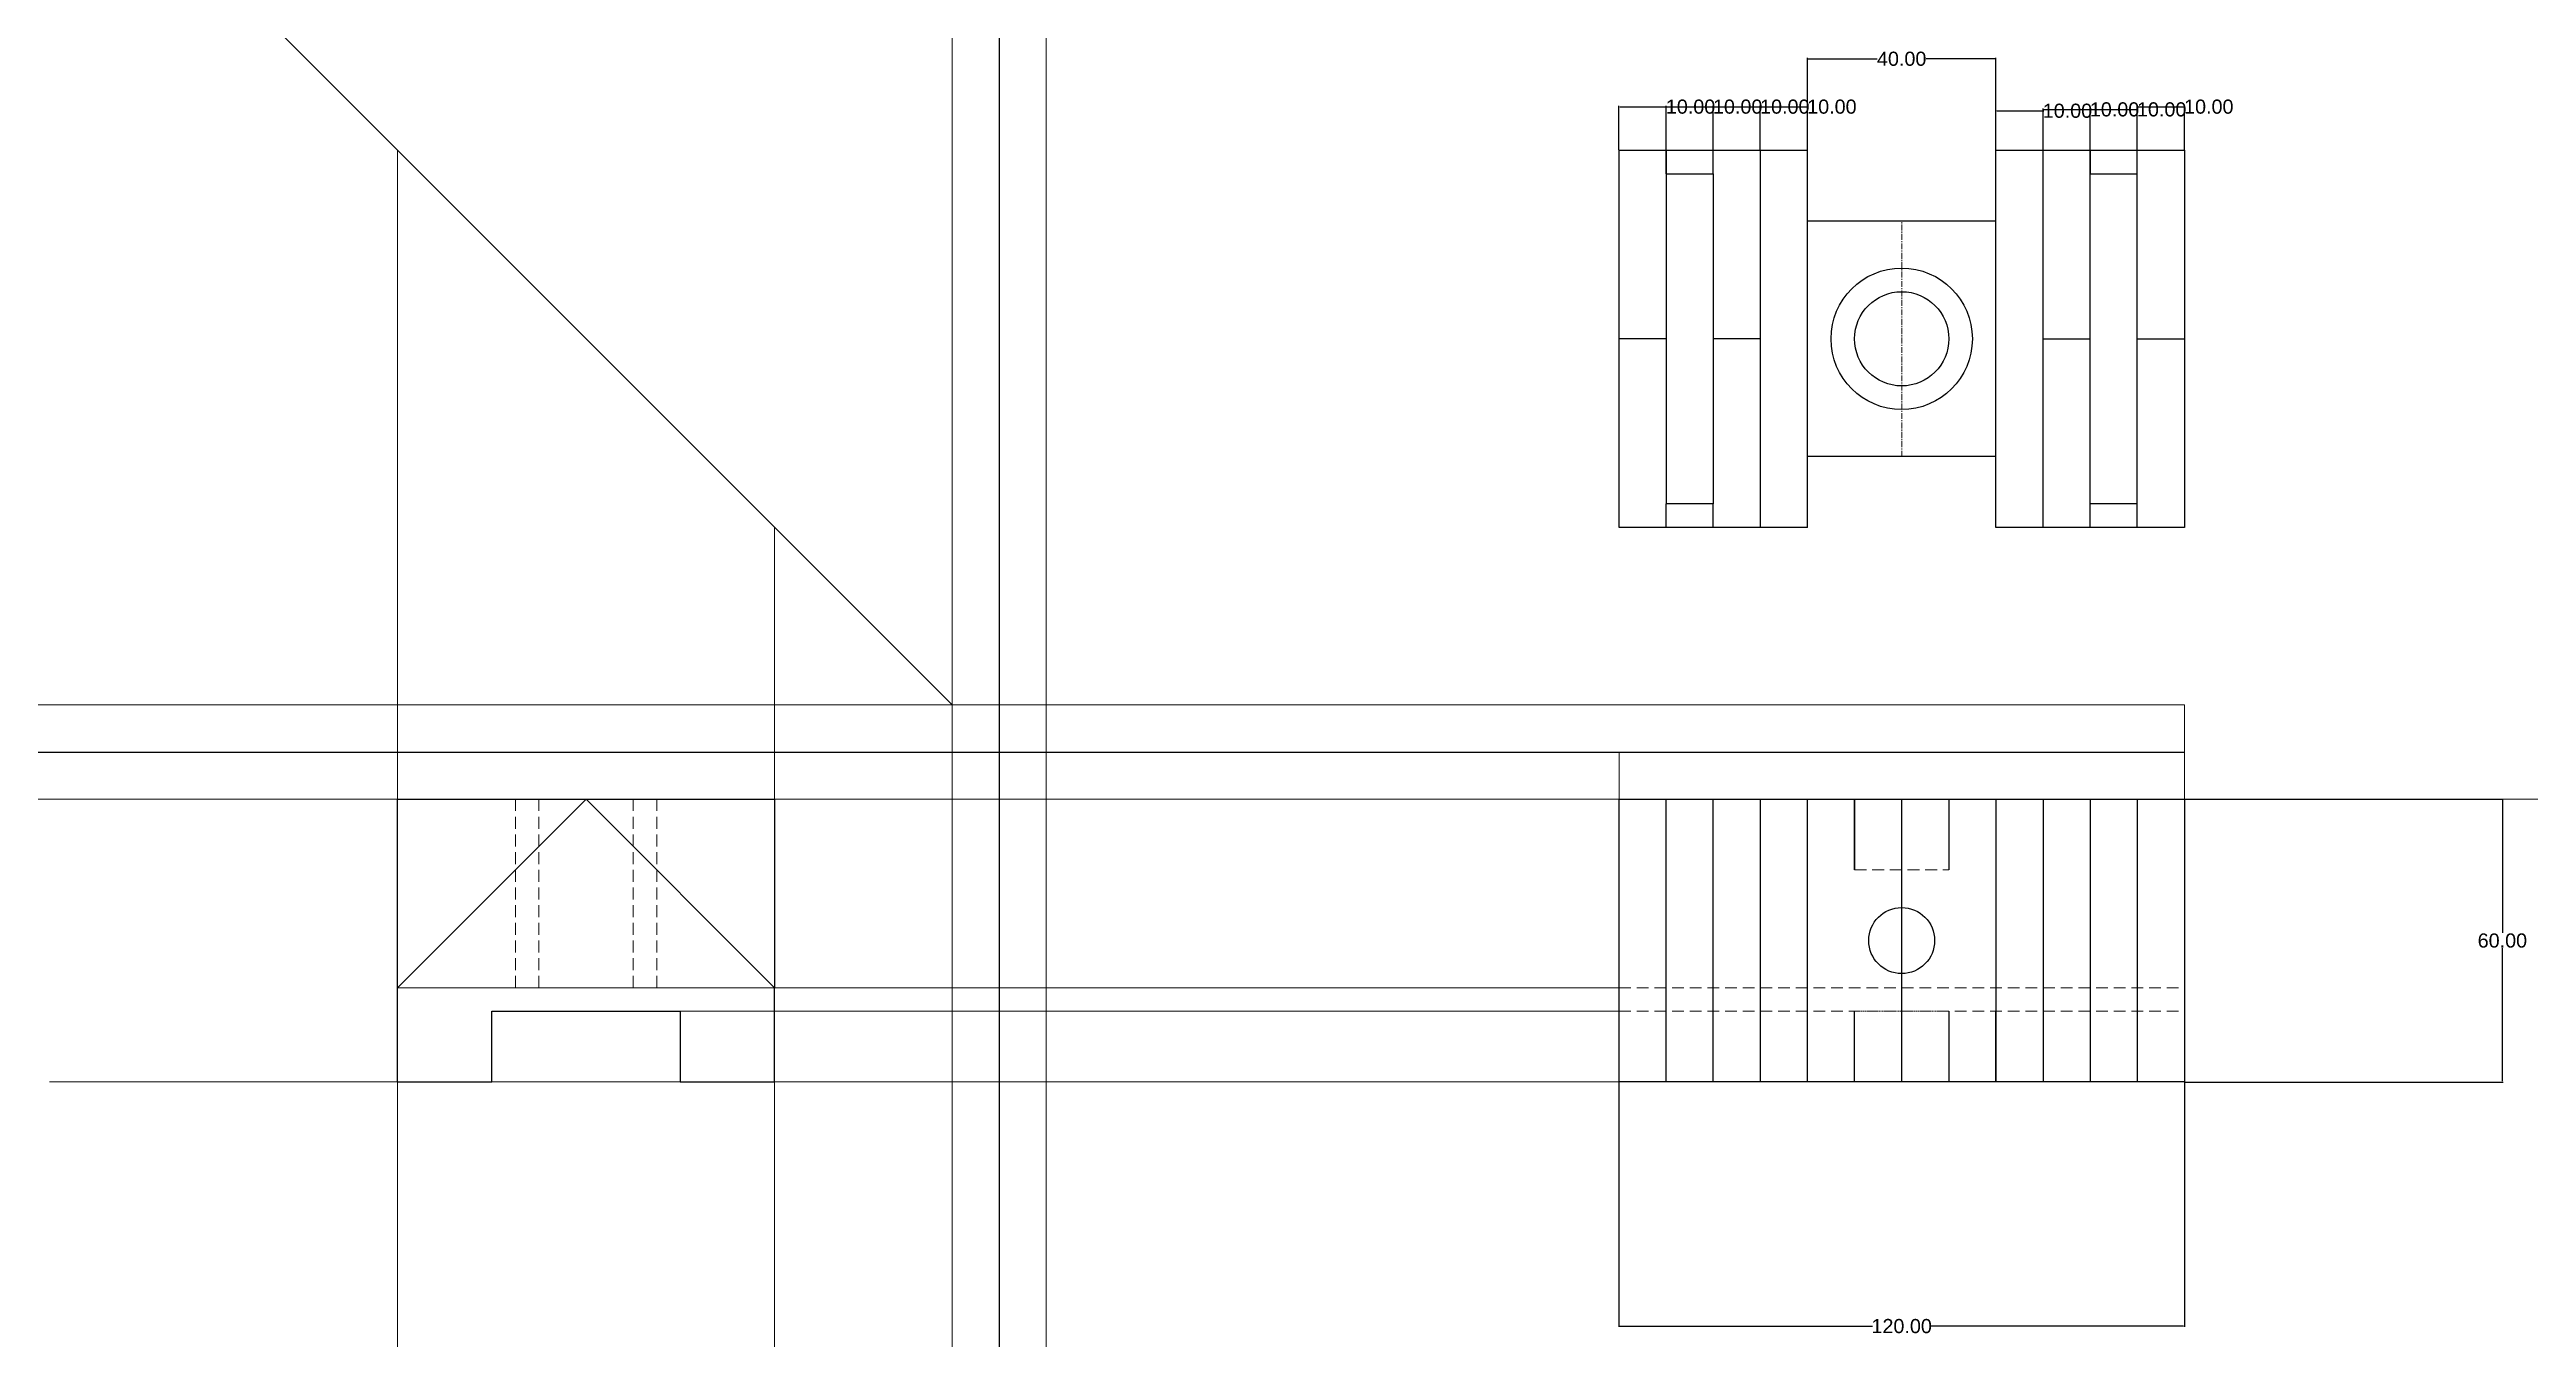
# Model space of a CAD drawing. Header units: millimetres. Extents: x -6852 to 59965, y -10230 to 31776.
# Drawn here: x 18339 to 18865, y -4991 to -4718 of the extents above; entities that cross this region are included whole.
import ezdxf

# ---------------------------------------------------------------- set-up
doc = ezdxf.new("R2010")
doc.units = ezdxf.units.MM
doc.header["$MEASUREMENT"] = 0
doc.linetypes.add('CENTER', pattern=[2, 1.25, -0.25, 0.25, -0.25])
doc.linetypes.add('HIDDEN', pattern=[0.375, 0.25, -0.125])
for name, color, linetype, lineweight in [('Center Line', 132, 'CENTER', 18), ('Hidden Lines', 10, 'HIDDEN', 13), ('Object line', 7, 'Continuous', 25)]:
    doc.layers.add(name, color=color, linetype=linetype, lineweight=lineweight)
doc.layers.add('Projection Line', color=7, linetype='Continuous', lineweight=9, transparency=0.75)
doc.styles.get("Standard").update_dxf_attribs({"font": 'arial.ttf'})
doc.dimstyles.get("Standard").update_dxf_attribs({"dimtxt": 3, "dimasz": 0.18, "dimexe": 0.18, "dimexo": 0.0625, "dimgap": 0.09, "dimtad": 0, "dimtih": 1, "dimtoh": 1, "dimzin": 0, "dimdsep": 46, "dimtxsty": 'Standard', "dimcen": 0.09, "dimadec": 0, "dimazin": 0, "dimtfac": 1, "dimtofl": 0, "dimtmove": 0, "dimatfit": 3, "dimfxl": 1, "dimtolj": 1, "dimtzin": 0, "dimarcsym": 0})

msp = doc.modelspace()

# ---------------------------------------------------------------- blocks, each defined once
blk = doc.blocks.new('*D124')
at = {"layer": 'Defpoints', "color": 0, "transparency": 16777216}
for p in [(18672.19, -4937.49), (18792.19, -4937.49), (18792.19, -4989.29)]:
    blk.add_point(p, dxfattribs=at)
at = {"layer": 'Object line', "color": 0, "lineweight": -2, "transparency": 16777216}
for p, q in [((18672.19, -4937.55), (18672.19, -4989.47)), ((18792.19, -4937.55), (18792.19, -4989.47)), ((18672.37, -4989.29), (18726.02, -4989.29)), ((18792.01, -4989.29), (18738.36, -4989.29))]:
    blk.add_line(p, q, dxfattribs=at)
at = {"layer": 'Object line', "color": 0, "transparency": 16777216}
for points in [[(18672.37, -4989.26), (18672.37, -4989.32), (18672.19, -4989.29)], [(18792.01, -4989.26), (18792.01, -4989.32), (18792.19, -4989.29)]]:
    blk.add_solid(points, dxfattribs=at)
at = {"layer": 'Object line', "color": 0, "transparency": 16777216, "insert": (18732.19, -4989.29), "char_height": 3, "attachment_point": 5}
blk.add_mtext('\\A1;120.00', dxfattribs=at)
blk = doc.blocks.new('*D125')
at = {"layer": 'Defpoints', "color": 0, "transparency": 16777216}
for p in [(18682.19, -4730.56), (18672.19, -4739.81), (18682.19, -4739.81)]:
    blk.add_point(p, dxfattribs=at)
at = {"layer": 'Object line', "color": 0, "lineweight": -2, "transparency": 16777216}
for p, q in [((18672.19, -4739.74), (18672.19, -4730.38)), ((18672.37, -4730.56), (18682.01, -4730.56)), ((18682.19, -4739.74), (18682.19, -4730.38)), ((18682.19, -4730.56), (18682.37, -4730.56))]:
    blk.add_line(p, q, dxfattribs=at)
at = {"layer": 'Object line', "color": 0, "transparency": 16777216}
for points in [[(18672.37, -4730.53), (18672.37, -4730.59), (18672.19, -4730.56)], [(18682.01, -4730.53), (18682.01, -4730.59), (18682.19, -4730.56)]]:
    blk.add_solid(points, dxfattribs=at)
at = {"layer": 'Object line', "color": 0, "transparency": 16777216, "insert": (18687.38, -4730.56), "char_height": 3, "attachment_point": 5}
blk.add_mtext('\\A1;10.00', dxfattribs=at)
blk = doc.blocks.new('*D126')
at = {"layer": 'Defpoints', "color": 0, "transparency": 16777216}
for p in [(18692.19, -4730.56), (18682.19, -4739.81), (18692.19, -4739.81)]:
    blk.add_point(p, dxfattribs=at)
at = {"layer": 'Object line', "color": 0, "lineweight": -2, "transparency": 16777216}
for p, q in [((18682.19, -4739.74), (18682.19, -4730.38)), ((18682.37, -4730.56), (18692.01, -4730.56)), ((18692.19, -4739.74), (18692.19, -4730.38)), ((18692.19, -4730.56), (18692.37, -4730.56))]:
    blk.add_line(p, q, dxfattribs=at)
at = {"layer": 'Object line', "color": 0, "transparency": 16777216}
for points in [[(18682.37, -4730.53), (18682.37, -4730.59), (18682.19, -4730.56)], [(18692.01, -4730.53), (18692.01, -4730.59), (18692.19, -4730.56)]]:
    blk.add_solid(points, dxfattribs=at)
at = {"layer": 'Object line', "color": 0, "transparency": 16777216, "insert": (18697.38, -4730.56), "char_height": 3, "attachment_point": 5}
blk.add_mtext('\\A1;10.00', dxfattribs=at)
blk = doc.blocks.new('*D127')
at = {"layer": 'Defpoints', "color": 0, "transparency": 16777216}
for p in [(18702.19, -4730.56), (18692.19, -4739.81), (18702.19, -4739.81)]:
    blk.add_point(p, dxfattribs=at)
at = {"layer": 'Object line', "color": 0, "lineweight": -2, "transparency": 16777216}
for p, q in [((18692.19, -4739.74), (18692.19, -4730.38)), ((18692.37, -4730.56), (18702.01, -4730.56)), ((18702.19, -4739.74), (18702.19, -4730.38)), ((18702.19, -4730.56), (18702.37, -4730.56))]:
    blk.add_line(p, q, dxfattribs=at)
at = {"layer": 'Object line', "color": 0, "transparency": 16777216}
for points in [[(18692.37, -4730.53), (18692.37, -4730.59), (18692.19, -4730.56)], [(18702.01, -4730.53), (18702.01, -4730.59), (18702.19, -4730.56)]]:
    blk.add_solid(points, dxfattribs=at)
at = {"layer": 'Object line', "color": 0, "transparency": 16777216, "insert": (18707.38, -4730.56), "char_height": 3, "attachment_point": 5}
blk.add_mtext('\\A1;10.00', dxfattribs=at)
blk = doc.blocks.new('*D128')
at = {"layer": 'Defpoints', "color": 0, "transparency": 16777216}
for p in [(18712.19, -4730.56), (18702.19, -4739.81), (18712.19, -4739.81)]:
    blk.add_point(p, dxfattribs=at)
at = {"layer": 'Object line', "color": 0, "lineweight": -2, "transparency": 16777216}
for p, q in [((18702.19, -4739.74), (18702.19, -4730.38)), ((18702.37, -4730.56), (18712.01, -4730.56)), ((18712.19, -4739.74), (18712.19, -4730.38)), ((18712.19, -4730.56), (18712.37, -4730.56))]:
    blk.add_line(p, q, dxfattribs=at)
at = {"layer": 'Object line', "color": 0, "transparency": 16777216}
for points in [[(18702.37, -4730.53), (18702.37, -4730.59), (18702.19, -4730.56)], [(18712.01, -4730.53), (18712.01, -4730.59), (18712.19, -4730.56)]]:
    blk.add_solid(points, dxfattribs=at)
at = {"layer": 'Object line', "color": 0, "transparency": 16777216, "insert": (18717.38, -4730.56), "char_height": 3, "attachment_point": 5}
blk.add_mtext('\\A1;10.00', dxfattribs=at)
blk = doc.blocks.new('*D129')
at = {"layer": 'Defpoints', "color": 0, "transparency": 16777216}
for p in [(18762.19, -4731.43), (18752.19, -4739.81), (18762.19, -4739.81)]:
    blk.add_point(p, dxfattribs=at)
at = {"layer": 'Object line', "color": 0, "lineweight": -2, "transparency": 16777216}
for p, q in [((18752.19, -4739.74), (18752.19, -4731.25)), ((18752.37, -4731.43), (18762.01, -4731.43)), ((18762.19, -4739.74), (18762.19, -4731.25)), ((18762.19, -4731.43), (18762.37, -4731.43))]:
    blk.add_line(p, q, dxfattribs=at)
at = {"layer": 'Object line', "color": 0, "transparency": 16777216}
for points in [[(18752.37, -4731.4), (18752.37, -4731.46), (18752.19, -4731.43)], [(18762.01, -4731.4), (18762.01, -4731.46), (18762.19, -4731.43)]]:
    blk.add_solid(points, dxfattribs=at)
at = {"layer": 'Object line', "color": 0, "transparency": 16777216, "insert": (18767.38, -4731.43), "char_height": 3, "attachment_point": 5}
blk.add_mtext('\\A1;10.00', dxfattribs=at)
blk = doc.blocks.new('*D130')
at = {"layer": 'Defpoints', "color": 0, "transparency": 16777216}
for p in [(18772.19, -4731.14), (18762.19, -4739.81), (18772.19, -4739.81)]:
    blk.add_point(p, dxfattribs=at)
at = {"layer": 'Object line', "color": 0, "lineweight": -2, "transparency": 16777216}
for p, q in [((18762.19, -4739.74), (18762.19, -4730.96)), ((18762.37, -4731.14), (18772.01, -4731.14)), ((18772.19, -4739.74), (18772.19, -4730.96)), ((18772.19, -4731.14), (18772.37, -4731.14))]:
    blk.add_line(p, q, dxfattribs=at)
at = {"layer": 'Object line', "color": 0, "transparency": 16777216}
for points in [[(18762.37, -4731.11), (18762.37, -4731.17), (18762.19, -4731.14)], [(18772.01, -4731.11), (18772.01, -4731.17), (18772.19, -4731.14)]]:
    blk.add_solid(points, dxfattribs=at)
at = {"layer": 'Object line', "color": 0, "transparency": 16777216, "insert": (18777.38, -4731.14), "char_height": 3, "attachment_point": 5}
blk.add_mtext('\\A1;10.00', dxfattribs=at)
blk = doc.blocks.new('*D131')
at = {"layer": 'Defpoints', "color": 0, "transparency": 16777216}
for p in [(18782.19, -4731.14), (18772.19, -4739.81), (18782.19, -4739.81)]:
    blk.add_point(p, dxfattribs=at)
at = {"layer": 'Object line', "color": 0, "lineweight": -2, "transparency": 16777216}
for p, q in [((18772.19, -4739.74), (18772.19, -4730.96)), ((18772.37, -4731.14), (18782.01, -4731.14)), ((18782.19, -4739.74), (18782.19, -4730.96)), ((18782.19, -4731.14), (18782.37, -4731.14))]:
    blk.add_line(p, q, dxfattribs=at)
at = {"layer": 'Object line', "color": 0, "transparency": 16777216}
for points in [[(18772.37, -4731.11), (18772.37, -4731.17), (18772.19, -4731.14)], [(18782.01, -4731.11), (18782.01, -4731.17), (18782.19, -4731.14)]]:
    blk.add_solid(points, dxfattribs=at)
at = {"layer": 'Object line', "color": 0, "transparency": 16777216, "insert": (18787.38, -4731.14), "char_height": 3, "attachment_point": 5}
blk.add_mtext('\\A1;10.00', dxfattribs=at)
blk = doc.blocks.new('*D132')
at = {"layer": 'Defpoints', "color": 0, "transparency": 16777216}
for p in [(18792.19, -4730.56), (18782.19, -4739.81), (18792.19, -4739.81)]:
    blk.add_point(p, dxfattribs=at)
at = {"layer": 'Object line', "color": 0, "lineweight": -2, "transparency": 16777216}
for p, q in [((18782.19, -4739.74), (18782.19, -4730.38)), ((18782.37, -4730.56), (18792.01, -4730.56)), ((18792.19, -4739.74), (18792.19, -4730.38)), ((18792.19, -4730.56), (18792.37, -4730.56))]:
    blk.add_line(p, q, dxfattribs=at)
at = {"layer": 'Object line', "color": 0, "transparency": 16777216}
for points in [[(18782.37, -4730.53), (18782.37, -4730.59), (18782.19, -4730.56)], [(18792.01, -4730.53), (18792.01, -4730.59), (18792.19, -4730.56)]]:
    blk.add_solid(points, dxfattribs=at)
at = {"layer": 'Object line', "color": 0, "transparency": 16777216, "insert": (18797.38, -4730.56), "char_height": 3, "attachment_point": 5}
blk.add_mtext('\\A1;10.00', dxfattribs=at)
blk = doc.blocks.new('*D133')
at = {"layer": 'Defpoints', "color": 0, "transparency": 16777216}
for p in [(18752.19, -4720.4), (18712.19, -4754.81), (18752.19, -4754.81)]:
    blk.add_point(p, dxfattribs=at)
at = {"layer": 'Object line', "color": 0, "lineweight": -2, "transparency": 16777216}
for p, q in [((18712.19, -4754.74), (18712.19, -4720.22)), ((18712.37, -4720.4), (18726.99, -4720.4)), ((18752.01, -4720.4), (18737.4, -4720.4)), ((18752.19, -4754.74), (18752.19, -4720.22))]:
    blk.add_line(p, q, dxfattribs=at)
at = {"layer": 'Object line', "color": 0, "transparency": 16777216}
for points in [[(18712.37, -4720.37), (18712.37, -4720.43), (18712.19, -4720.4)], [(18752.01, -4720.37), (18752.01, -4720.43), (18752.19, -4720.4)]]:
    blk.add_solid(points, dxfattribs=at)
at = {"layer": 'Object line', "color": 0, "transparency": 16777216, "insert": (18732.19, -4720.4), "char_height": 3, "attachment_point": 5}
blk.add_mtext('\\A1;40.00', dxfattribs=at)
blk = doc.blocks.new('*D134')
at = {"layer": 'Defpoints', "color": 0, "transparency": 16777216}
for p in [(18792.19, -4877.49), (18792.19, -4937.49), (18859.7, -4937.49)]:
    blk.add_point(p, dxfattribs=at)
at = {"layer": 'Object line', "color": 0, "lineweight": -2, "transparency": 16777216}
for p, q in [((18792.25, -4877.49), (18859.88, -4877.49)), ((18859.7, -4877.67), (18859.7, -4905.87)), ((18859.7, -4937.31), (18859.7, -4909.11)), ((18792.25, -4937.49), (18859.88, -4937.49))]:
    blk.add_line(p, q, dxfattribs=at)
at = {"layer": 'Object line', "color": 0, "transparency": 16777216}
for points in [[(18859.67, -4877.67), (18859.73, -4877.67), (18859.7, -4877.49)], [(18859.67, -4937.31), (18859.73, -4937.31), (18859.7, -4937.49)]]:
    blk.add_solid(points, dxfattribs=at)
at = {"layer": 'Object line', "color": 0, "transparency": 16777216, "insert": (18859.7, -4907.49), "char_height": 3, "attachment_point": 5}
blk.add_mtext('\\A1;60.00', dxfattribs=at)

# ---------------------------------------------------------------- dimensions: what is measured, and where the dimension line sits
at = {"layer": 'Object line'}
for base, p1, p2, picture, middle in [((18752.192, -4720.4), (18712.192, -4754.805), (18752.192, -4754.805), '*D133', (18732.192, -4720.4)), ((18682.192, -4730.563), (18672.192, -4739.805), (18682.192, -4739.805), '*D125', (18687.378, -4730.563)), ((18692.192, -4730.563), (18682.192, -4739.805), (18692.192, -4739.805), '*D126', (18697.378, -4730.563)), ((18702.192, -4730.563), (18692.192, -4739.805), (18702.192, -4739.805), '*D127', (18707.378, -4730.563)), ((18712.192, -4730.563), (18702.192, -4739.805), (18712.192, -4739.805), '*D128', (18717.378, -4730.563)), ((18762.192, -4731.434), (18752.192, -4739.805), (18762.192, -4739.805), '*D129', (18767.378, -4731.434)), ((18772.192, -4731.143), (18762.192, -4739.805), (18772.192, -4739.805), '*D130', (18777.378, -4731.143)), ((18782.192, -4731.143), (18772.192, -4739.805), (18782.192, -4739.805), '*D131', (18787.378, -4731.143)), ((18792.192, -4730.563), (18782.192, -4739.805), (18792.192, -4739.805), '*D132', (18797.378, -4730.563)), ((18792.192, -4989.294), (18672.192, -4937.488), (18792.192, -4937.488), '*D124', (18732.192, -4989.294))]:
    dim = msp.add_linear_dim(base=base, p1=p1, p2=p2, dimstyle='Standard', dxfattribs=at)
    dim.commit()
    dim.dimension.update_dxf_attribs({"geometry": picture, "text_midpoint": middle})
dim = msp.add_linear_dim(base=(18859.698, -4937.488), p1=(18792.192, -4877.488), p2=(18792.192, -4937.488), angle=90, dimstyle='Standard', dxfattribs=at)
dim.commit()
dim.dimension.update_dxf_attribs({"geometry": '*D134', "text_midpoint": (18859.698, -4907.488)})

# ---------------------------------------------------------------- linework, layer by layer
for p, q in [((18540.628, -4434.764), (18540.628, -5372.333)), ((17703.463, -4867.488), (18792.192, -4867.488))]:
    msp.add_line(p, q)
at = {"layer": 'Center Line'}
msp.add_line((18732.192, -4804.805), (18732.192, -4754.805), dxfattribs=at)
at = {"layer": 'Hidden Lines', "ltscale": 10}
for p, q in [((18437.946, -4877.488), (18437.946, -4917.488)), ((18442.946, -4877.488), (18442.946, -4917.488)), ((18462.946, -4877.488), (18462.946, -4917.488)), ((18467.946, -4877.488), (18467.946, -4917.488)), ((18722.192, -4892.488), (18742.192, -4892.488)), ((18672.192, -4917.488), (18792.192, -4917.488)), ((18672.192, -4922.488), (18792.192, -4922.488))]:
    msp.add_line(p, q, dxfattribs=at)
at = {"layer": 'Hidden Lines'}
msp.add_line((18742.192, -4922.488), (18722.192, -4922.488), dxfattribs=at)
at = {"layer": 'Object line'}
for p, q in [((18682.192, -4739.805), (18682.192, -4744.805)), ((18682.192, -4744.805), (18682.192, -4739.805)), ((18692.192, -4744.805), (18692.192, -4739.805)), ((18702.192, -4819.805), (18702.192, -4739.805)), ((18712.192, -4819.805), (18712.192, -4739.805)), ((18752.192, -4819.805), (18752.192, -4739.805)), ((18762.192, -4819.805), (18762.192, -4739.805)), ((18772.192, -4739.805), (18772.192, -4744.805)), ((18772.192, -4744.805), (18772.192, -4739.805)), ((18772.192, -4819.805), (18772.192, -4739.805)), ((18782.192, -4744.805), (18782.192, -4739.805)), ((18782.192, -4819.805), (18782.192, -4739.805)), ((18682.192, -4744.805), (18692.192, -4744.805)), ((18682.192, -4744.805), (18682.192, -4814.805)), ((18692.192, -4744.805), (18692.192, -4814.805)), ((18772.192, -4744.805), (18782.192, -4744.805)), ((18712.192, -4754.805), (18752.192, -4754.805)), ((18682.192, -4779.805), (18672.192, -4779.805)), ((18702.192, -4779.805), (18692.192, -4779.805)), ((18762.192, -4779.805), (18772.192, -4779.805)), ((18782.192, -4779.805), (18792.192, -4779.805)), ((18752.192, -4804.805), (18712.192, -4804.805)), ((18752.192, -4819.805), (18752.192, -4804.805)), ((18682.192, -4819.805), (18682.192, -4814.805)), ((18692.192, -4814.805), (18682.192, -4814.805)), ((18692.192, -4819.805), (18692.192, -4814.805)), ((18692.192, -4819.805), (18692.192, -4814.805)), ((18772.192, -4819.805), (18772.192, -4814.805)), ((18782.192, -4814.805), (18772.192, -4814.805)), ((18782.192, -4819.805), (18782.192, -4814.805)), ((18782.192, -4819.805), (18782.192, -4814.805)), ((18412.946, -4917.488), (18452.946, -4877.488)), ((18412.946, -4917.488), (18412.946, -4877.488)), ((18412.946, -4877.488), (18492.91, -4877.488)), ((18492.91, -4917.488), (18452.928, -4877.506)), ((18492.91, -4877.488), (18492.91, -4917.488)), ((18682.192, -4937.488), (18682.192, -4877.488)), ((18692.192, -4937.488), (18692.192, -4877.488)), ((18702.192, -4937.488), (18702.192, -4877.488)), ((18712.192, -4937.488), (18712.192, -4877.488)), ((18722.192, -4877.488), (18722.192, -4892.488)), ((18722.192, -4892.488), (18722.192, -4877.488)), ((18732.192, -4937.488), (18732.192, -4877.488)), ((18732.192, -4877.488), (18752.192, -4877.488)), ((18742.192, -4877.488), (18742.192, -4892.488)), ((18752.192, -4877.488), (18752.192, -4937.488)), ((18762.192, -4877.488), (18762.192, -4937.488)), ((18772.192, -4877.488), (18772.192, -4937.488)), ((18782.192, -4877.488), (18782.192, -4937.488)), ((18412.946, -4937.488), (18412.946, -4917.488)), ((18492.91, -4937.488), (18492.91, -4917.488)), ((18432.946, -4937.488), (18432.946, -4922.488)), ((18432.946, -4922.488), (18472.946, -4922.488)), ((18472.946, -4922.488), (18472.946, -4937.488)), ((18722.192, -4937.488), (18722.192, -4922.488)), ((18742.192, -4922.488), (18742.192, -4937.488)), ((18752.192, -4937.488), (18752.192, -4922.488)), ((18412.946, -4937.488), (18432.946, -4937.488)), ((18472.946, -4937.488), (18492.946, -4937.488)), ((18732.192, -4937.488), (18712.192, -4937.488)), ((18732.192, -4937.488), (18712.192, -4937.488))]:
    msp.add_line(p, q, dxfattribs=at)
for points in [[(18712.192, -4819.805), (18672.192, -4819.805), (18672.192, -4739.805), (18683.819, -4739.805)], [(18683.819, -4739.805), (18694.242, -4739.805)], [(18694.242, -4739.805), (18712.192, -4739.805)], [(18752.192, -4739.805), (18792.192, -4739.805), (18792.192, -4819.805), (18752.192, -4819.805)]]:
    msp.add_lwpolyline(points, dxfattribs=at)
msp.add_lwpolyline([(18672.192, -4877.488), (18792.192, -4877.488), (18792.192, -4937.488), (18672.192, -4937.488)], close=True, dxfattribs=at)
for centre, radius in [((18732.192, -4779.805), 15), ((18732.192, -4779.805), 10), ((18732.192, -4907.488), 7)]:
    msp.add_circle(centre, radius, dxfattribs=at)
at = {"layer": 'Projection Line'}
for p, q in [((18530.628, -4434.764), (18530.628, -5385.356)), ((18550.628, -4434.764), (18550.628, -5385.799)), ((18530.628, -4857.488), (18136.709, -4463.568)), ((18412.946, -4739.805), (18412.946, -5110.679)), ((18672.192, -4819.805), (18672.192, -4739.805)), ((18792.192, -4819.805), (18792.192, -4739.805)), ((18492.91, -4819.769), (18492.91, -5109.745)), ((18792.192, -4857.488), (17706.869, -4857.488)), ((18792.192, -4877.488), (18792.192, -4857.488)), ((18672.192, -4877.488), (18672.192, -4867.488)), ((17703.463, -4877.488), (19204.554, -4877.488)), ((18672.192, -4877.488), (18365.459, -4877.488)), ((18472.946, -4922.488), (18672.192, -4922.488)), ((18672.192, -4937.488), (18339.053, -4937.488))]:
    msp.add_line(p, q, dxfattribs=at)
at = {"layer": 'Projection Line', "ltscale": 10}
for p, q in [((18492.91, -4917.488), (18412.946, -4917.488)), ((18467.946, -4917.488), (18672.192, -4917.488))]:
    msp.add_line(p, q, dxfattribs=at)

msp.set_redraw_order([(e.dxf.handle, doc.entitydb.next_handle()) for e in msp.query("TEXT MTEXT ATTDEF DIMENSION ARC_DIMENSION")])  # texts and dimensions are drawn at this point

doc.saveas('drawing.dxf')
